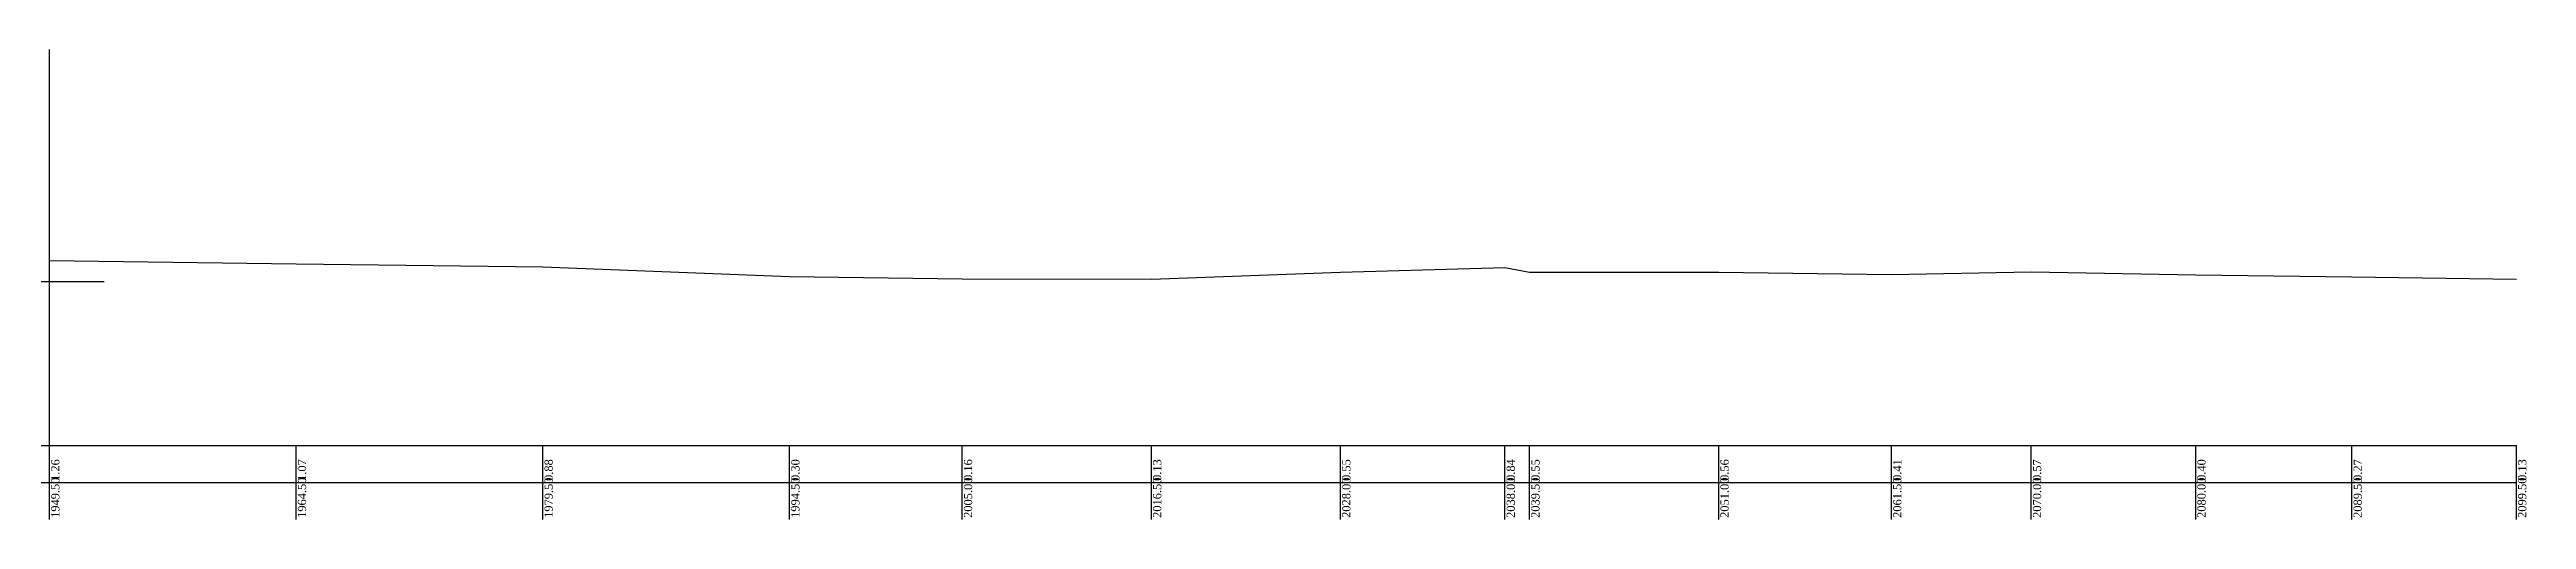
# Model space of a CAD drawing. Header units: metres. Extents: x -148477 to 168932, y -55673 to -2736.
# Drawn here: x 11002.9 to 11153.5, y -9548.8 to -9520.2 of the extents above; entities that cross this region are included whole.
import ezdxf

# ---------------------------------------------------------------- set-up
doc = ezdxf.new("R2010")
doc.units = ezdxf.units.M
doc.styles.add('liza', font='times.ttf', dxfattribs={"height": 2})

msp = doc.modelspace()

# ---------------------------------------------------------------- texts
at = {"color": 6, "linetype": 'Continuous', "lineweight": -3, "ltscale": 0.5, "char_height": 0.5, "width": 2.15, "attachment_point": 1, "rotation": 90, "style": 'liza'}
for s, insert in [('1.26', (11002.9743, -9546.4717)), ('1.07', (11017.9743, -9546.4717)), ('0.88', (11032.9743, -9546.4717)), ('0.30', (11047.9743, -9546.4717)), ('0.16', (11058.4743, -9546.4717)), ('0.13', (11069.9743, -9546.4717)), ('0.55', (11081.4743, -9546.4717)), ('0.84', (11091.4743, -9546.4717)), ('0.55', (11092.9743, -9546.4717)), ('0.56', (11104.4743, -9546.4717)), ('0.41', (11114.9743, -9546.4717)), ('0.57', (11123.4743, -9546.4717)), ('0.40', (11133.4743, -9546.4717)), ('0.27', (11142.9743, -9546.4717)), ('0.13', (11152.9743, -9546.4717)), ('1949.50', (11002.9743, -9548.7217)), ('1964.50', (11017.9743, -9548.7217)), ('1979.50', (11032.9743, -9548.7217)), ('1994.50', (11047.9743, -9548.7217)), ('2005.00', (11058.4743, -9548.7217)), ('2016.50', (11069.9743, -9548.7217)), ('2028.00', (11081.4743, -9548.7217)), ('2038.00', (11091.4743, -9548.7217)), ('2039.50', (11092.9743, -9548.7217)), ('2051.00', (11104.4743, -9548.7217)), ('2061.50', (11114.9743, -9548.7217)), ('2070.00', (11123.4743, -9548.7217)), ('2080.00', (11133.4743, -9548.7217)), ('2089.50', (11142.9743, -9548.7217)), ('2099.50', (11152.9743, -9548.7217))]:
    msp.add_mtext(s, dxfattribs=dict(at, insert=insert))

# ---------------------------------------------------------------- linework, layer by layer
at = {"color": 0, "linetype": 'Continuous', "lineweight": -3, "ltscale": 0.5}
for p, q in [((11002.8743, -9544.3217), (11002.8743, -9520.2047)), ((9048.3743, -9534.3217), (11006.1981, -9534.3217))]:
    msp.add_line(p, q, dxfattribs=at)
at = {"color": 6, "linetype": 'Continuous', "lineweight": -3, "ltscale": 0.5}
for p, q in [((9048.3743, -9544.3217), (11152.8743, -9544.3217)), ((11002.8743, -9548.8217), (11002.8743, -9544.3217)), ((11017.8743, -9548.8217), (11017.8743, -9544.3217)), ((11032.8743, -9548.8217), (11032.8743, -9544.3217)), ((11047.8743, -9548.8217), (11047.8743, -9544.3217)), ((11058.3743, -9548.8217), (11058.3743, -9544.3217)), ((11069.8743, -9548.8217), (11069.8743, -9544.3217)), ((11081.3743, -9548.8217), (11081.3743, -9544.3217)), ((11091.3743, -9548.8217), (11091.3743, -9544.3217)), ((11092.8743, -9548.8217), (11092.8743, -9544.3217)), ((11104.3743, -9548.8217), (11104.3743, -9544.3217)), ((11114.8743, -9548.8217), (11114.8743, -9544.3217)), ((11123.3743, -9548.8217), (11123.3743, -9544.3217)), ((11133.3743, -9548.8217), (11133.3743, -9544.3217)), ((11142.8743, -9548.8217), (11142.8743, -9544.3217)), ((11152.8743, -9548.8217), (11152.8743, -9544.3217)), ((9048.3743, -9546.5717), (11152.8743, -9546.5717))]:
    msp.add_line(p, q, dxfattribs=at)
at = {"color": 5, "linetype": 'Continuous', "lineweight": -3, "ltscale": 0.5}
msp.add_lwpolyline([(11002.8743, -9533.0617), (11017.8743, -9533.2517), (11032.8743, -9533.4417), (11047.8743, -9534.0217), (11058.3743, -9534.1617), (11069.8743, -9534.1917), (11081.3743, -9533.7717), (11091.3743, -9533.4817), (11092.8743, -9533.7717), (11104.3743, -9533.7617), (11114.8743, -9533.9117), (11123.3743, -9533.7517), (11133.3743, -9533.9217), (11142.8743, -9534.0517), (11152.8743, -9534.1917)], dxfattribs=at)

msp.set_redraw_order([(e.dxf.handle, doc.entitydb.next_handle()) for e in msp.query("TEXT MTEXT ATTDEF DIMENSION ARC_DIMENSION")])  # texts and dimensions are drawn at this point

doc.saveas('drawing.dxf')
